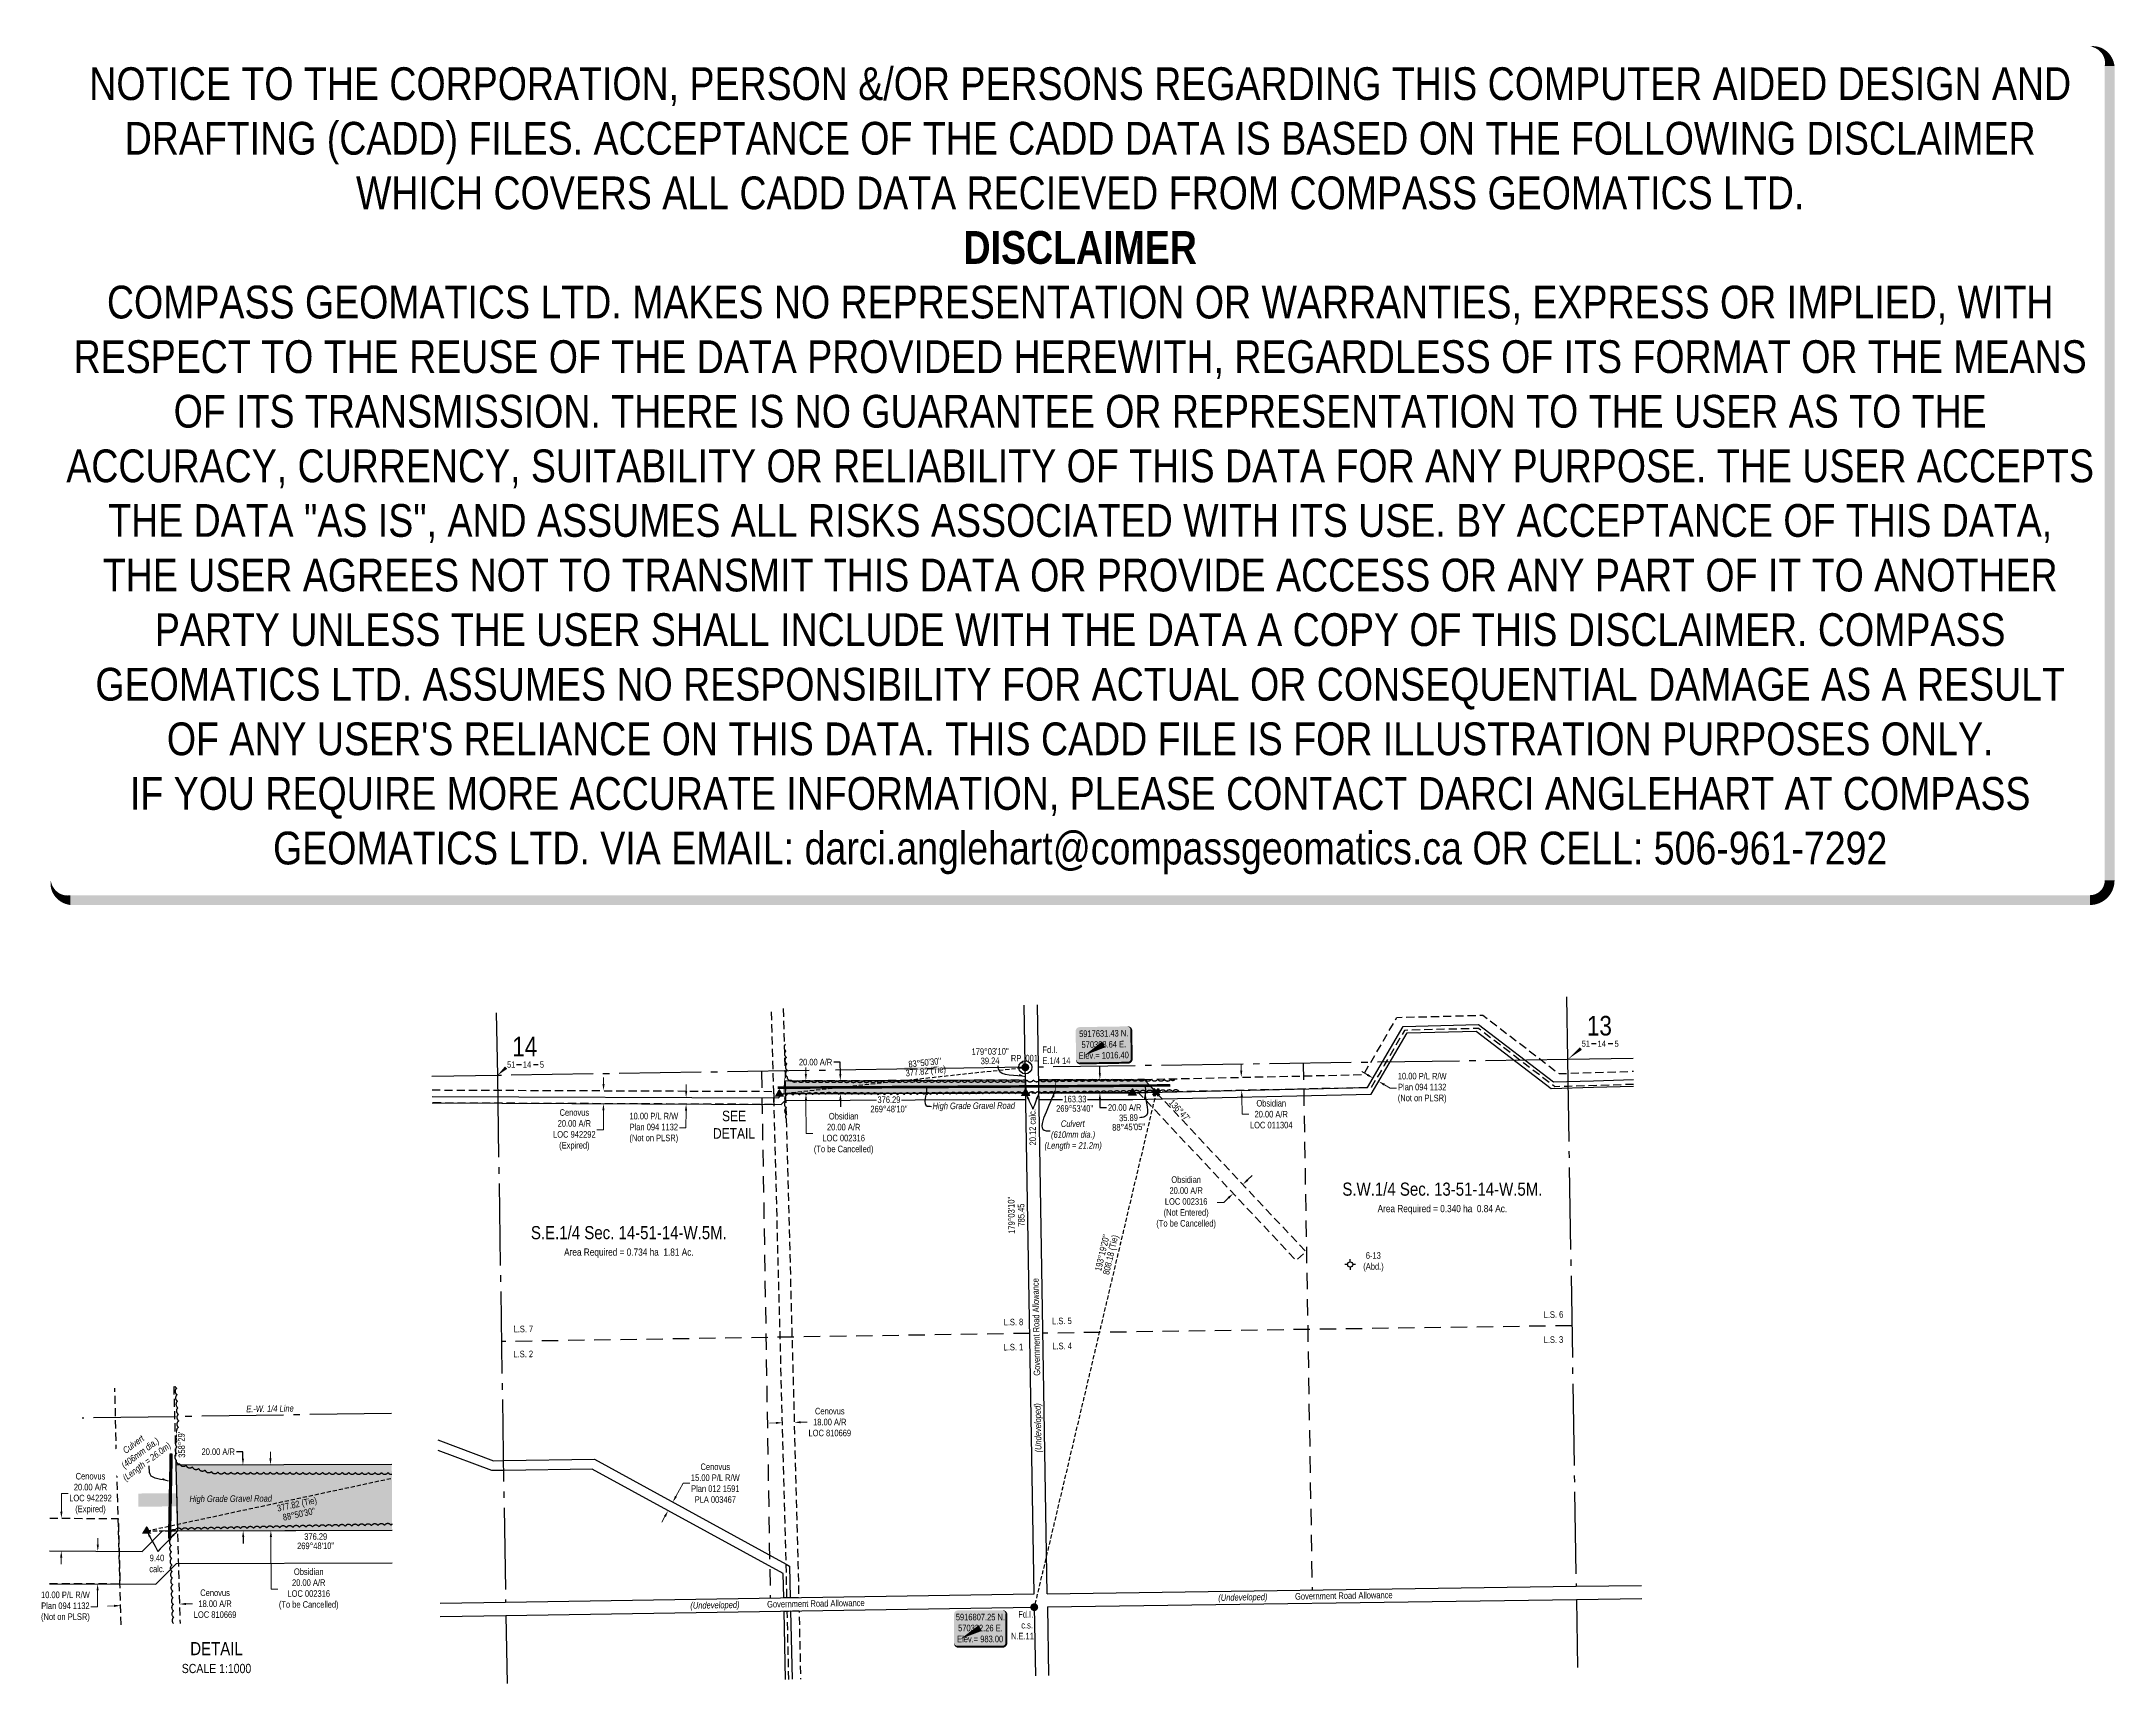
# Model space of a CAD drawing. Extents: x 568806 to 571972, y 5916691 to 5919198.
import ezdxf
from ezdxf.enums import TextEntityAlignment as Align

# ---------------------------------------------------------------- set-up
doc = ezdxf.new("R2010")
doc.units = 0
doc.header["$LTSCALE"] = 5
doc.header["$PDSIZE"] = 0.5
for name, pattern in [('0', [1, 1, 0]), ('foc-ACCESSROAD', [3.75, 2.5, -1.25]), ('foc-LSD', [8, 5, -3]), ('foc-QUARTERLINE', [33, 25, -3, 2, -3]), ('foc-TIELINE', [1.875, 1.25, -0.625]), ('foc-TRAV', [1.875, 1.25, -0.625])]:
    doc.linetypes.add(name, pattern=pattern)
doc.layers.get('Defpoints').update_dxf_attribs({"color": 9})
for name, color, linetype in [('10', 1, 'Continuous'), ('35', 37, 'Continuous'), ('9', 3, 'Continuous'), ('AS-ROADS', 254, 'Continuous'), ('AS-UNDERLAY-H', 141, 'Continuous'), ('C-AR', 13, 'foc-ACCESSROAD'), ('C-RW', 13, 'Continuous'), ('C-SYMBOL', 7, 'Continuous'), ('DETAIL-T', 7, 'Continuous'), ('F-AR', 190, 'foc-ACCESSROAD'), ('F-RW', 190, 'Continuous'), ('F-WS-S', 8, 'Continuous'), ('L-AREAREQUIRED', 7, 'Continuous'), ('L-BD', 7, 'Continuous'), ('L-BD1', 253, 'Continuous'), ('L-MON', 1, 'Continuous'), ('L-MON-T', 1, 'Continuous'), ('L-ROAD-T', 7, 'Continuous'), ('L-SEC', 7, 'Continuous'), ('L-SECLBL', 7, 'Continuous'), ('L-SECQ', 8, 'foc-QUARTERLINE'), ('L-SECTION-LSD', 7, 'foc-LSD'), ('L-TIE', 7, 'foc-TIELINE'), ('P-PROPOSED', 10, 'Continuous'), ('P-PROPOSED-H', 21, 'Continuous'), ('P-TRAV', 4, 'foc-TRAV'), ('P-TXT', 4, 'Continuous'), ('T-BUSH', 110, '0')]:
    doc.layers.add(name, color=color, linetype=linetype)
for name, color, linetype, lineweight in [('AS-GENERAL', 48, 'Continuous', 18), ('C-AR-T', 13, 'Continuous', 9), ('C-RW-T', 13, 'Continuous', 9), ('F-AR-T', 190, 'Continuous', 9), ('F-RW-T', 190, 'Continuous', 9), ('T-TEXT', 48, 'Continuous', 18)]:
    doc.layers.add(name, color=color, linetype=linetype, lineweight=lineweight)
doc.layers.add('DISCLAIMER', color=7, linetype='Continuous', plot=False)
doc.styles.add('100L', font='ARIALN.TTF', dxfattribs={"height": 11})
doc.styles.add('175L', font='ARIALN.TTF', dxfattribs={"height": 20})
doc.styles.add('80', font='ARIALN.TTF', dxfattribs={"height": 10})
doc.styles.add('80CG', font='ARIALN.TTF', dxfattribs={"height": 10})
doc.styles.add('80L', font='ARIALN.TTF', dxfattribs={"height": 10})
doc.styles.add('80LS', font='ARIALNI.TTF', dxfattribs={"height": 10})
doc.styles.add('SIMPLEX', font='ARIALN.TTF')
doc.dimstyles.new('Compass 5 000', dxfattribs={"dimscale": 5, "dimtxt": 9, "dimasz": 2, "dimexe": 0.2, "dimexo": 0.0625, "dimgap": 0.5, "dimtad": 0, "dimtih": 1, "dimtoh": 1, "dimzin": 0, "dimdsep": 46, "dimtxsty": '80CG', "dimcen": 0.1, "dimse1": 1, "dimse2": 1, "dimclrd": 256, "dimclrt": 256, "dimaunit": 1, "dimadec": 4, "dimazin": 0, "dimtfac": 0.06, "dimtofl": 0, "dimtmove": 0, "dimatfit": 1, "dimfxl": 0.2, "dimtolj": 1, "dimtzin": 0, "dimlwd": -1, "dimarcsym": 0})

msp = doc.modelspace()

# ---------------------------------------------------------------- texts
at = {"layer": '35', "color": 3, "style": '80'}
msp.add_attdef('RP_001', (570286.568, 5917640.383), 'RP', height=9.9951, dxfattribs=at)
at = {"layer": 'C-SYMBOL', "color": 3, "style": '175L'}
for s, p in [('S.W.1/4 Sec. 13-51-14-W.5M.', (570945.446, 5917429.43)), ('S.E.1/4 Sec. 14-51-14-W.5M.', (569703.334, 5917363.008))]:
    msp.add_text(s, height=19.99017, dxfattribs=at).set_placement(p, align=Align.BOTTOM_CENTER)
at = {"layer": 'DETAIL-T', "color": 3, "attachment_point": 5, "style": '80CG'}
for s, insert, char_height, width in [('SEE\\PDETAIL', (569863.881, 5917543.844), 15.9921, 63.60486), ('DETAIL\\P{\\H0.7x;SCALE 1:1000}', (569073.714, 5916730.184), 19.99017, 105.45376)]:
    msp.add_mtext(s, dxfattribs=dict(at, insert=insert, char_height=char_height, width=width))
at = {"layer": 'F-WS-S', "insert": (570824.238, 5917349.168), "char_height": 9.99509, "attachment_point": 1, "style": '80L'}
msp.add_mtext_dynamic_manual_height_columns('\\pi4.31118;6-13\\P\\pi0.39428;(Abd.)', width=30.58292, gutter_width=49.975, heights=[0], dxfattribs=at)
at = {"layer": 'L-AREAREQUIRED', "color": 5, "style": '100L'}
for s, p in [('Area Required = 0.340 ha  0.84 Ac.', (570945.446, 5917406.941)), ('Area Required = 0.734 ha  1.81 Ac.', (569703.334, 5917340.519))]:
    msp.add_text(s, height=10.9946, dxfattribs=at).set_placement(p, align=Align.BOTTOM_CENTER)
at = {"layer": 'L-BD', "style": '80L'}
for s, height, rotation, p in [("83°50'30''", 9.9951, 6.1588, (570155.171, 5917638.743)), ('377.82 (Tie)', 9.99509, 6.1588, (570156.699, 5917624.583)), ("136°47'", 9.9951, 313.2112, (570544.078, 5917565.805)), ('20.12 calc.', 9.99509, 90.9473, (570319.499, 5917539.871)), ("179°03'10''", 9.99509, 90.9473, (570287.378, 5917405.613)), ('785.45', 9.9951, 90.9473, (570302.368, 5917405.861)), ("193°19'20''", 9.99509, 76.678, (570425.969, 5917348.227)), ('808.18 (Tie)', 9.99509, 76.678, (570439.829, 5917344.945)), ('377.82 (Tie)', 9.99509, 12.1305, (569196.633, 5916963.298)), ("88°50'30''", 9.9951, 12.1305, (569199.626, 5916949.373))]:
    msp.add_text(s, height=height, rotation=rotation, dxfattribs=at).set_placement(p, align=Align.MIDDLE)
at = {"layer": 'L-BD', "insert": (570225.878, 5917660.169), "char_height": 9.99509, "width": 56.2797, "attachment_point": 1, "rotation": 0.88252, "line_spacing_factor": 0.855, "style": '80L'}
msp.add_mtext("\\pi0.66359;179°03'10''\\P\\pi14.32331;39.24 ", dxfattribs=at)
at = {"layer": 'L-BD', "insert": (568982.779, 5916887.366), "char_height": 9.9951, "width": 22.6673, "attachment_point": 2, "rotation": 0.197586, "style": '80L'}
msp.add_mtext('9.40\\Pcalc.', dxfattribs=at)
at = {"layer": 'L-BD1', "style": '80L'}
for s, height, rotation, p in [("269°48'10''", 9.99509, 0.1976, (570100.48, 5917567.751)), ("269°53'40''", 9.99509, 0.1051, (570384.087, 5917568.609)), ("88°45'05''", 9.9951, 1.2486, (570466.478, 5917540.197)), ('35.89', 9.9951, 1.2486, (570466.168, 5917554.437)), ('376.29', 9.9951, 0.1976, (569225.198, 5916915.104))]:
    msp.add_text(s, height=height, rotation=rotation, dxfattribs=at).set_placement(p, align=Align.MIDDLE)
at = {"layer": 'L-MON-T', "attachment_point": 1, "style": '80L'}
for s, width, insert, char_height in [('Fd.I.\\PE.1/4 14', 42.19386, (570334.881, 5917663.228), 9.9951), ('\\pi12.01088;Fd.I.\\P\\pi16.58571;c.s.\\P\\pi0.95219;N.E.11', 32.98283, (570285.829, 5916801.406), 9.99509)]:
    msp.add_mtext_dynamic_manual_height_columns(s, width=width, gutter_width=49.975, heights=[0], dxfattribs=dict(at, insert=insert, char_height=char_height))
at = {"layer": 'L-ROAD-T', "style": '80L'}
for rotation, p in [(90.961973, (570325.156, 5917235.052)), (0.895815, (569988.804, 5916812.838)), (0.895815, (570794.908, 5916824.846))]:
    msp.add_text('Government Road Allowance', height=9.99509, rotation=rotation, dxfattribs=at).set_placement(p, align=Align.MIDDLE_CENTER)
at = {"layer": 'L-SECQ', "insert": (569155.261, 5917115.347), "char_height": 9.99509, "width": 72.37002, "attachment_point": 2, "rotation": 0.88252, "style": '80LS'}
msp.add_mtext('E.-W. 1/4 Line', dxfattribs=at)
at = {"layer": 'T-TEXT', "style": '80LS'}
for s, rotation, p in [('(Undeveloped)', 90.961973, (570327.743, 5917080.962)), ('High Grade Gravel Road', 0.327655, (569095.405, 5916972.964)), ('(Undeveloped)', 0.895815, (569834.711, 5916810.428)), ('(Undeveloped)', 0.895815, (570640.815, 5916822.437))]:
    msp.add_text(s, height=9.99509, rotation=rotation, dxfattribs=at).set_placement(p, align=Align.MIDDLE_CENTER)
at = {"layer": 'T-TEXT', "insert": (570229.914, 5917577.736), "char_height": 9.99509, "width": 127.35792, "attachment_point": 2, "rotation": 0.327655, "style": '80LS'}
msp.add_mtext('High Grade Gravel Road', dxfattribs=at)

# ---------------------------------------------------------------- blocks, each defined once
blk = doc.blocks.new('L-SECLBL')
at = {"layer": '9', "color": 7}
for p, q in [((-5.1, -27.8), (-12.3, -27.8)), ((20.7, -27.8), (13.5, -27.8))]:
    blk.add_line(p, q, dxfattribs=at)
at = {"layer": '10', "color": 2, "style": 'SIMPLEX'}
blk.add_attdef('SEC', text='', height=30, dxfattribs=at).set_placement((0, 0), align=Align.MIDDLE)
at = {"layer": '10', "color": 5, "style": '80L'}
blk.add_attdef('TWP', text='', height=9.5, dxfattribs=at).set_placement((-14.4, -27.4), align=Align.MIDDLE_RIGHT)
blk.add_attdef('RGE', text='', height=9.5, dxfattribs=at).set_placement((3.6, -27.4), align=Align.MIDDLE_CENTER)
blk.add_attdef('MER', text='', height=9.5, dxfattribs=at).set_placement((23.2, -27.4), align=Align.MIDDLE_LEFT)
blk = doc.blocks.new('*D37')
at = {"layer": 'C-AR-T', "transparency": 16777216}
for p, q in [((570647.9, 5917459.4), (570655.2, 5917466.2)), ((570611.5, 5917425.1), (570601.5, 5917425.1)), ((570618.8, 5917432), (570611.5, 5917425.1))]:
    blk.add_line(p, q, dxfattribs=at)
for points in [[(570646.8, 5917460.6), (570649.1, 5917458.2), (570640.6, 5917452.5)], [(570617.6, 5917433.2), (570619.9, 5917430.8), (570626.1, 5917438.8)]]:
    blk.add_solid(points, dxfattribs=at)
at = {"layer": 'Defpoints', "color": 0, "transparency": 16777216}
for p in [(570626.1, 5917438.8), (570631.8, 5917432.8), (570646.3, 5917446.5)]:
    blk.add_point(p, dxfattribs=at)
at = {"layer": 'C-AR-T', "transparency": 16777216, "insert": (570554.2, 5917425.1), "char_height": 10, "width": 452.274, "attachment_point": 5, "style": '80CG'}
blk.add_mtext('\\A1;Obsidian\\P20.00 A/R\\PLOC 002316\\P(Not Entered)\\P(To be Cancelled)', dxfattribs=at)
blk = doc.blocks.new('*D38')
at = {"layer": 'C-AR-T', "transparency": 16777216}
for p, q in [((569973.5, 5917621.1), (569973.5, 5917631.1)), ((569973.7, 5917581.1), (569974, 5917530.3)), ((569974, 5917530.3), (569984, 5917530.3))]:
    blk.add_line(p, q, dxfattribs=at)
for points in [[(569975.2, 5917621.1), (569971.9, 5917621.1), (569973.6, 5917611.1)], [(569975.4, 5917581.1), (569972.1, 5917581), (569973.7, 5917591.1)]]:
    blk.add_solid(points, dxfattribs=at)
at = {"layer": 'Defpoints', "color": 0, "transparency": 16777216}
for p in [(570143, 5917612), (569973.7, 5917591.1), (570143.2, 5917592)]:
    blk.add_point(p, dxfattribs=at)
at = {"layer": 'C-AR-T', "transparency": 16777216, "insert": (570031.3, 5917530.3), "char_height": 10, "attachment_point": 5, "style": '80CG'}
blk.add_mtext('\\A1;Obsidian\\P20.00 A/R\\PLOC 002316\\P(To be Cancelled)', dxfattribs=at)
blk = doc.blocks.new('*D39')
at = {"layer": 'C-AR-T', "transparency": 16777216}
for p, q in [((570638.3, 5917626.2), (570638, 5917636.2)), ((570639.2, 5917586.2), (570639.8, 5917559.8)), ((570639.8, 5917559.8), (570649.8, 5917559.8))]:
    blk.add_line(p, q, dxfattribs=at)
for points in [[(570639.9, 5917626.2), (570636.6, 5917626.1), (570638.5, 5917616.2)], [(570640.9, 5917586.2), (570637.5, 5917586.1), (570639, 5917596.2)]]:
    blk.add_solid(points, dxfattribs=at)
at = {"layer": 'Defpoints', "color": 0, "transparency": 16777216}
for p in [(570662.5, 5917616.7), (570639, 5917596.2), (570663, 5917596.7)]:
    blk.add_point(p, dxfattribs=at)
at = {"layer": 'C-AR-T', "transparency": 16777216, "insert": (570684.1, 5917559.8), "char_height": 10, "attachment_point": 5, "style": '80CG'}
blk.add_mtext('\\A1;Obsidian\\P20.00 A/R\\PLOC 011304', dxfattribs=at)
blk = doc.blocks.new('*D40')
at = {"layer": 'Defpoints', "color": 0, "transparency": 16777216}
for p in [(569937.7, 5917090.7), (569955.7, 5917091.2), (569955.8, 5917089.3)]:
    blk.add_point(p, dxfattribs=at)
at = {"layer": 'F-AR-T', "transparency": 16777216}
for p, q in [((569927.8, 5917088.6), (569917.8, 5917088.3)), ((569965.8, 5917089.6), (569975.8, 5917089.8))]:
    blk.add_line(p, q, dxfattribs=at)
for points in [[(569927.8, 5917090.2), (569927.8, 5917086.9), (569937.8, 5917088.8)], [(569965.7, 5917091.2), (569965.8, 5917087.9), (569955.8, 5917089.3)]]:
    blk.add_solid(points, dxfattribs=at)
at = {"layer": 'F-AR-T', "transparency": 16777216, "insert": (570010.1, 5917089.8), "char_height": 10, "attachment_point": 5, "style": '80CG'}
blk.add_mtext('\\A1;Cenovus\\P18.00 A/R\\PLOC 810669', dxfattribs=at)
blk = doc.blocks.new('*D41')
at = {"layer": 'Defpoints', "color": 0, "transparency": 16777216}
for p in [(569664.5, 5917575.8), (569668.9, 5917575.8), (569669, 5917595.8)]:
    blk.add_point(p, dxfattribs=at)
at = {"layer": 'F-AR-T', "transparency": 16777216}
for p, q in [((569664.6, 5917605.9), (569664.7, 5917615.9)), ((569664.5, 5917565.8), (569664.4, 5917535.9)), ((569664.4, 5917535.9), (569654.4, 5917535.9))]:
    blk.add_line(p, q, dxfattribs=at)
for points in [[(569662.8, 5917565.8), (569666.1, 5917565.8), (569664.5, 5917575.8)], [(569663, 5917605.9), (569666.3, 5917605.8), (569664.6, 5917595.9)]]:
    blk.add_solid(points, dxfattribs=at)
at = {"layer": 'F-AR-T', "transparency": 16777216, "insert": (569620.1, 5917535.9), "char_height": 10, "attachment_point": 5, "style": '80CG'}
blk.add_mtext('\\A1;Cenovus\\P20.00 A/R\\PLOC 942292\\P(Expired)', dxfattribs=at)
blk = doc.blocks.new('*D42')
at = {"layer": 'Defpoints', "color": 0, "transparency": 16777216}
for p in [(569765.5, 5916953.3), (569770.4, 5916967.6), (569772.7, 5916966.4)]:
    blk.add_point(p, dxfattribs=at)
at = {"layer": 'F-RW-T', "transparency": 16777216}
for p, q in [((569775.2, 5916976.4), (569786.2, 5916996.5)), ((569786.2, 5916996.5), (569796.2, 5916996.5)), ((569758.4, 5916945.7), (569753.6, 5916937))]:
    blk.add_line(p, q, dxfattribs=at)
for points in [[(569773.7, 5916977.2), (569776.7, 5916975.6), (569770.4, 5916967.6)], [(569757, 5916946.5), (569759.9, 5916944.9), (569763.2, 5916954.5)]]:
    blk.add_solid(points, dxfattribs=at)
at = {"layer": 'F-RW-T', "transparency": 16777216, "insert": (569835.3, 5916996.5), "char_height": 10, "attachment_point": 5, "style": '80CG'}
blk.add_mtext('\\A1;Cenovus\\P15.00 P/L R/W\\PPlan 012 1591\\PPLA 003467', dxfattribs=at)
blk = doc.blocks.new('fdia')
at = {"color": 255, "const_width": 1}
blk.add_lwpolyline([(-0.5, 0, 1), (0.5, 0, 1)], format="xyb", close=True, dxfattribs=at)
blk = doc.blocks.new('Fdiaa')
blk.add_blockref('fdia', (0, 0))
blk = doc.blocks.new('fdib')
at = {"color": 1, "const_width": 1.6}
blk.add_lwpolyline([(-0.4, 0, 1), (0.4, 0, 1)], format="xyb", close=True, dxfattribs=at)
at = {"color": 1}
blk.add_circle((0, 0), 0.8, dxfattribs=at)
blk = doc.blocks.new('Fdibb')
blk.add_blockref('fdib', (0, 0))
blk = doc.blocks.new('fdicc')
for name in ['Fdibb', 'Fdiaa']:
    blk.add_blockref(name, (0, 0))
blk = doc.blocks.new('FDI')
blk.add_blockref('fdicc', (0, 0))
blk = doc.blocks.new('TRIA')
blk.add_hatch(color=255).paths.add_polyline_path([(-0.04, 1.52), (-1.47, -0.87), (1.39, -0.87)])
blk = doc.blocks.new('TRIAA')
blk.add_blockref('TRIA', (0, 0))
blk = doc.blocks.new('TRIB')
at = {"color": 1}
blk.add_lwpolyline([(-1.12, -0.67), (-0.04, 1.13), (1.04, -0.67)], close=True, dxfattribs=at)
blk = doc.blocks.new('TRIBB')
blk.add_blockref('TRIB', (0, 0))
blk = doc.blocks.new('TRICC')
for name in ['TRIAA', 'TRIBB']:
    blk.add_blockref(name, (0, 0))
blk = doc.blocks.new('plspike')
blk.add_blockref('TRICC', (0, 0))
blk = doc.blocks.new('GABD')
for p, q in [((-0.81, 0), (-1.62, 0)), ((0, 0.81), (0, 1.62)), ((1.62, 0), (0.81, 0)), ((0, -0.81), (0, -1.62))]:
    blk.add_line(p, q)
blk.add_circle((0, 0), 0.8)
blk = doc.blocks.new('*U44')
h = blk.add_hatch(color=254)
edge = h.paths.add_edge_path()
edge.add_line((-34, -28.5), (34, -28.5))
edge.add_arc((34, -22.5), 6, 270, 360)
edge.add_line((40, -22.5), (40, 21))
edge.add_arc((34, 21), 6, 0, 90)
edge.add_line((34, 27), (-34, 27))
edge.add_arc((-34, 21), 6, 90, 180)
edge.add_line((-40, 21), (-40, -22.5))
edge.add_arc((-34, -22.5), 6, 180, 270)
at = {"color": 1, "flags": 128}
blk.add_lwpolyline([(-34, -28.5, 3, 3, 0), (34, -28.5, 3, 3, 0.414214), (40, -22.5, 3, 3, 0), (40, 21, 3, 0, 0.414214), (34, 27, 0, 0, 0), (-34, 27, 0, 0, 0.414214), (-40, 21, 0, 0, 0), (-40, -22.5, 0, 3, 0.414214)], format="xyseb", close=True, dxfattribs=at)
blk.add_lwpolyline([(-29.9, -16.5, 0, 10, 0), (0, 0, 5, 5, 0)], format="xyseb", dxfattribs=at)
at = {"color": 1, "style": '80'}
blk.add_attdef('ENTER_TEXT_001', (-36, -5), '', height=10, dxfattribs=at)
blk = doc.blocks.new('*U45')
h = blk.add_hatch(color=254)
edge = h.paths.add_edge_path()
edge.add_line((-36.5, -28.5), (36.5, -28.5))
edge.add_arc((36.5, -22.5), 6, 270, 360)
edge.add_line((42.5, -22.5), (42.5, 21))
edge.add_arc((36.5, 21), 6, 0, 90)
edge.add_line((36.5, 27), (-36.5, 27))
edge.add_arc((-36.5, 21), 6, 90, 180)
edge.add_line((-42.5, 21), (-42.5, -22.5))
edge.add_arc((-36.5, -22.5), 6, 180, 270)
at = {"color": 1, "flags": 128}
blk.add_lwpolyline([(-36.5, -28.5, 3, 3, 0), (36.5, -28.5, 3, 3, 0.414214), (42.5, -22.5, 3, 3, 0), (42.5, 21, 3, 0, 0.414214), (36.5, 27, 0, 0, 0), (-36.5, 27, 0, 0, 0.414214), (-42.5, 21, 0, 0, 0), (-42.5, -22.5, 0, 3, 0.414214)], format="xyseb", close=True, dxfattribs=at)
blk.add_lwpolyline([(-29.9, -16.5, 0, 10, 0), (0, 0, 5, 5, 0)], format="xyseb", dxfattribs=at)
at = {"color": 1, "style": '80'}
blk.add_attdef('ENTER_TEXT_001', (-36, -5), '', height=10, dxfattribs=at)
blk = doc.blocks.new('*D46')
at = {"layer": 'C-RW-T', "transparency": 16777216}
for p, q in [((569790.7, 5917595.3), (569790.8, 5917605.3)), ((569790.6, 5917565.3), (569790.5, 5917538.8)), ((569790.5, 5917538.8), (569780.5, 5917538.8))]:
    blk.add_line(p, q, dxfattribs=at)
for points in [[(569788.9, 5917565.3), (569792.3, 5917565.3), (569790.7, 5917575.3)], [(569789.1, 5917595.3), (569792.4, 5917595.3), (569790.7, 5917585.3)]]:
    blk.add_solid(points, dxfattribs=at)
at = {"layer": 'Defpoints', "color": 0, "transparency": 16777216}
for p in [(569770.2, 5917585.4), (569770.2, 5917575.4), (569790.7, 5917575.3)]:
    blk.add_point(p, dxfattribs=at)
at = {"layer": 'C-RW-T', "transparency": 16777216, "insert": (569741.4, 5917538.8), "char_height": 10, "attachment_point": 5, "style": '80CG'}
blk.add_mtext('\\A1;10.00 P/L R/W\\PPlan 094 1132\\P(Not on PLSR)', dxfattribs=at)
blk = doc.blocks.new('*D47')
at = {"layer": 'C-RW-T', "transparency": 16777216}
for p, q in [((570831, 5917620), (570822.3, 5917625)), ((570856.9, 5917604.8), (570865.5, 5917599.8)), ((570865.5, 5917599.8), (570875.5, 5917599.8))]:
    blk.add_line(p, q, dxfattribs=at)
for points in [[(570831.8, 5917621.4), (570830.1, 5917618.5), (570839.6, 5917614.9)], [(570857.7, 5917606.3), (570856, 5917603.4), (570848.2, 5917609.9)]]:
    blk.add_solid(points, dxfattribs=at)
at = {"layer": 'Defpoints', "color": 0, "transparency": 16777216}
for p in [(570840.8, 5917617), (570848.2, 5917609.9), (570849.5, 5917612)]:
    blk.add_point(p, dxfattribs=at)
at = {"layer": 'C-RW-T', "transparency": 16777216, "insert": (570914.6, 5917599.8), "char_height": 10, "attachment_point": 5, "style": '80CG'}
blk.add_mtext('\\A1;10.00 P/L R/W\\PPlan 094 1132\\P(Not on PLSR)', dxfattribs=at)
blk = doc.blocks.new('*D48')
at = {"layer": 'Defpoints', "color": 0, "linetype": 'Continuous', "transparency": 16777216}
for p in [(570006, 5917611.2), (570006, 5917591.2), (570026.3, 5917591.2)]:
    blk.add_point(p, dxfattribs=at)
at = {"layer": 'P-TXT', "transparency": 16777216}
for p, q in [((570026.1, 5917639.3), (570016.1, 5917639.3)), ((570026.2, 5917621.2), (570026.1, 5917639.3)), ((570026.3, 5917581.2), (570026.3, 5917571.2))]:
    blk.add_line(p, q, dxfattribs=at)
at = {"layer": 'P-TXT', "linetype": 'Continuous', "transparency": 16777216}
for points in [[(570027.8, 5917621.2), (570024.5, 5917621.2), (570026.2, 5917611.2)], [(570028, 5917581.2), (570024.6, 5917581.2), (570026.3, 5917591.2)]]:
    blk.add_solid(points, dxfattribs=at)
at = {"layer": 'P-TXT', "linetype": 'Continuous', "transparency": 16777216, "insert": (569988.4, 5917639.3), "char_height": 10, "attachment_point": 5, "style": '80CG'}
blk.add_mtext('\\A1;20.00 A/R', dxfattribs=at)
blk = doc.blocks.new('*D49')
at = {"layer": 'Defpoints', "color": 0, "linetype": 'Continuous', "transparency": 16777216}
for p in [(570440.7, 5917612.4), (570422.5, 5917592.4), (570440.8, 5917592.4)]:
    blk.add_point(p, dxfattribs=at)
at = {"layer": 'P-TXT', "transparency": 16777216}
for p, q in [((570422.4, 5917622.4), (570422.4, 5917632.4)), ((570422.5, 5917582.4), (570422.5, 5917570)), ((570422.5, 5917570), (570432.5, 5917570))]:
    blk.add_line(p, q, dxfattribs=at)
at = {"layer": 'P-TXT', "linetype": 'Continuous', "transparency": 16777216}
for points in [[(570424.1, 5917622.4), (570420.8, 5917622.4), (570422.5, 5917612.4)], [(570424.2, 5917582.4), (570420.8, 5917582.4), (570422.5, 5917592.4)]]:
    blk.add_solid(points, dxfattribs=at)
at = {"layer": 'P-TXT', "linetype": 'Continuous', "transparency": 16777216, "insert": (570460.3, 5917570), "char_height": 10, "attachment_point": 5, "style": '80CG', "bg_fill": 3, "box_fill_scale": 1.1, "bg_fill_color": 256, "bg_fill_true_color": 13158600, "bg_fill_transparency": 0}
blk.add_mtext('\\A1;20.00 A/R', dxfattribs=at)
blk = doc.blocks.new('*D50')
at = {"layer": 'Defpoints', "color": 0, "linetype": 'Continuous', "transparency": 16777216}
for p in [(568927.1, 5916811.4), (569017.1, 5916813.7), (569017.2, 5916811.9)]:
    blk.add_point(p, dxfattribs=at)
at = {"layer": 'F-AR-T', "transparency": 16777216}
for p, q in [((568917.2, 5916809.3), (568907.2, 5916809)), ((569027.2, 5916812.2), (569037.2, 5916812.5))]:
    blk.add_line(p, q, dxfattribs=at)
at = {"layer": 'F-AR-T', "linetype": 'Continuous', "transparency": 16777216}
for points in [[(568917.1, 5916811), (568917.2, 5916807.6), (568927.2, 5916809.6)], [(569027.1, 5916813.9), (569027.2, 5916810.5), (569017.2, 5916811.9)]]:
    blk.add_solid(points, dxfattribs=at)
at = {"layer": 'F-AR-T', "linetype": 'Continuous', "transparency": 16777216, "insert": (569071.5, 5916812.5), "char_height": 10, "attachment_point": 5, "style": '80CG'}
blk.add_mtext('\\A1;Cenovus\\P18.00 A/R\\PLOC 810669', dxfattribs=at)
blk = doc.blocks.new('*D51')
at = {"layer": 'C-RW-T', "transparency": 16777216}
for p, q in [((568892.5, 5916902.7), (568892.5, 5916912.7)), ((568892.2, 5916832.7), (568892, 5916807.9)), ((568892, 5916807.9), (568882, 5916807.9))]:
    blk.add_line(p, q, dxfattribs=at)
at = {"layer": 'C-RW-T', "linetype": 'Continuous', "transparency": 16777216}
for points in [[(568890.8, 5916902.7), (568894.1, 5916902.7), (568892.4, 5916892.7)], [(568890.5, 5916832.7), (568893.8, 5916832.7), (568892.2, 5916842.7)]]:
    blk.add_solid(points, dxfattribs=at)
at = {"layer": 'Defpoints', "color": 0, "linetype": 'Continuous', "transparency": 16777216}
for p in [(568862.4, 5916892.8), (568862.2, 5916842.8), (568892.2, 5916842.7)]:
    blk.add_point(p, dxfattribs=at)
at = {"layer": 'C-RW-T', "linetype": 'Continuous', "transparency": 16777216, "insert": (568843, 5916807.9), "char_height": 10, "attachment_point": 5, "style": '80CG'}
blk.add_mtext('\\A1;10.00 P/L R/W\\PPlan 094 1132\\P(Not on PLSR)', dxfattribs=at)
blk = doc.blocks.new('*D52')
at = {"layer": 'Defpoints', "color": 0, "linetype": 'Continuous', "transparency": 16777216}
for p in [(568836.9, 5916943), (568868.8, 5916942.8), (568868.6, 5916892.8)]:
    blk.add_point(p, dxfattribs=at)
at = {"layer": 'F-AR-T', "transparency": 16777216}
for p, q in [((568836.9, 5916953), (568837, 5916980.7)), ((568837, 5916980.7), (568847, 5916980.7)), ((568836.6, 5916882.9), (568836.6, 5916872.9))]:
    blk.add_line(p, q, dxfattribs=at)
at = {"layer": 'F-AR-T', "linetype": 'Continuous', "transparency": 16777216}
for points in [[(568835.2, 5916953), (568838.6, 5916953), (568836.9, 5916943)], [(568834.9, 5916882.9), (568838.3, 5916882.9), (568836.7, 5916892.9)]]:
    blk.add_solid(points, dxfattribs=at)
at = {"layer": 'F-AR-T', "linetype": 'Continuous', "transparency": 16777216, "insert": (568881.3, 5916980.7), "char_height": 10, "attachment_point": 5, "style": '80CG'}
blk.add_mtext('\\A1;Cenovus\\P20.00 A/R\\PLOC 942292\\P(Expired)', dxfattribs=at)
blk = doc.blocks.new('*D53')
at = {"layer": 'C-AR-T', "transparency": 16777216}
for p, q in [((569156.1, 5917034.4), (569156, 5917044.4)), ((569156.7, 5916914.4), (569157.1, 5916834.9)), ((569157.1, 5916834.9), (569167.1, 5916834.9))]:
    blk.add_line(p, q, dxfattribs=at)
for points in [[(569157.7, 5917034.4), (569154.4, 5917034.4), (569156.1, 5917024.4)], [(569158.4, 5916914.4), (569155, 5916914.4), (569156.7, 5916924.4)]]:
    blk.add_solid(points, dxfattribs=at)
at = {"layer": 'Defpoints', "color": 0, "transparency": 16777216}
for p in [(569142, 5917024.4), (569142.5, 5916924.3), (569156.7, 5916924.4)]:
    blk.add_point(p, dxfattribs=at)
at = {"layer": 'C-AR-T', "transparency": 16777216, "insert": (569214.5, 5916834.9), "char_height": 10, "attachment_point": 5, "style": '80CG'}
blk.add_mtext('\\A1;Obsidian\\P20.00 A/R\\PLOC 002316\\P(To be Cancelled)', dxfattribs=at)
blk = doc.blocks.new('*D54')
at = {"layer": 'Defpoints', "color": 0, "transparency": 16777216}
for p in [(569074.2, 5917024), (569114.1, 5917024.2), (569074.5, 5916924.1)]:
    blk.add_point(p, dxfattribs=at)
at = {"layer": 'P-TXT', "transparency": 16777216}
for p, q in [((569114, 5917044.5), (569104, 5917044.5)), ((569114.1, 5917034.2), (569114, 5917044.5)), ((569114.5, 5916914.2), (569114.5, 5916904.2))]:
    blk.add_line(p, q, dxfattribs=at)
for points in [[(569115.7, 5917034.2), (569112.4, 5917034.2), (569114.1, 5917024.2)], [(569116.1, 5916914.2), (569112.8, 5916914.2), (569114.4, 5916924.2)]]:
    blk.add_solid(points, dxfattribs=at)
at = {"layer": 'P-TXT', "transparency": 16777216, "insert": (569076.3, 5917044.5), "char_height": 10, "attachment_point": 5, "style": '80CG'}
blk.add_mtext('\\A1;20.00 A/R', dxfattribs=at)
blk = doc.blocks.new('TEMP')
h = blk.add_hatch(color=255)
h.dxf.hatch_style = 1
h.paths.add_polyline_path([(0, 0.25), (-0.67, 1.15), (-0.67, 0.67), (-1.15, 0.67), (-0.25, 0), (-1.15, -0.67), (-0.67, -0.67), (-0.67, -1.15), (0, -0.25), (0.67, -1.15), (0.67, -0.67), (1.15, -0.67), (0.25, 0), (1.15, 0.67), (0.67, 0.67), (0.67, 1.15)])
h.paths.add_polyline_path([(0.57, 0.85), (0.57, 0.57), (0.85, 0.57), (0.08, 0), (0.85, -0.57), (0.57, -0.57), (0.57, -0.85), (0, -0.08), (-0.57, -0.85), (-0.57, -0.57), (-0.85, -0.57), (-0.08, 0), (-0.85, 0.57), (-0.57, 0.57), (-0.57, 0.85), (0, 0.08)], flags=16)
h = blk.add_hatch(color=1)
h.dxf.hatch_style = 1
h.paths.add_polyline_path([(0, 0.08), (-0.57, 0.85), (-0.57, 0.57), (-0.85, 0.57), (-0.08, 0), (-0.85, -0.57), (-0.57, -0.57), (-0.57, -0.85), (0, -0.08), (0.57, -0.85), (0.57, -0.57), (0.85, -0.57), (0.08, 0), (0.85, 0.57), (0.57, 0.57), (0.57, 0.85)])
at = {"color": 1}
for p, q in [((-0.08, 0), (0.08, 0)), ((0, 0.08), (0, -0.08))]:
    blk.add_line(p, q, dxfattribs=at)
at = {"color": 255, "flags": 128}
blk.add_lwpolyline([(-0.25, 0), (-1.15, 0.67), (-0.67, 0.67), (-0.67, 1.15), (0, 0.25), (0.67, 1.15), (0.67, 0.67), (1.15, 0.67), (0.25, 0), (1.15, -0.67), (0.67, -0.67), (0.67, -1.15), (0, -0.25), (-0.67, -1.15), (-0.67, -0.67), (-1.15, -0.67)], close=True, dxfattribs=at)
at = {"color": 1, "flags": 128}
blk.add_lwpolyline([(-0.08, 0), (-0.85, 0.57), (-0.57, 0.57), (-0.57, 0.85), (0, 0.08), (0.57, 0.85), (0.57, 0.57), (0.85, 0.57), (0.08, 0), (0.85, -0.57), (0.57, -0.57), (0.57, -0.85), (0, -0.08), (-0.57, -0.85), (-0.57, -0.57), (-0.85, -0.57)], close=True, dxfattribs=at)
blk = doc.blocks.new('Disclaimer_Legal')
at = {"layer": 'DISCLAIMER', "color": 254, "flags": 128}
blk.add_lwpolyline([(-3612.9, -1104.6, 37.5, 37.5, 0), (4096.1, -1104.6, 37.5, 37.5, 0.414214), (4171.1, -1029.6, 37.5, 37.5, 0), (4171.1, 2078.7, 37.5, 0, 0.414214), (4096.1, 2153.7, 0, 0, 0), (-3612.9, 2153.7, 0, 0, 0.414214), (-3687.9, 2078.7, 0, 0, 0), (-3687.9, -1029.6, 0, 37.5, 0.414214)], format="xyseb", close=True, dxfattribs=at)
at = {"layer": 'DISCLAIMER', "color": 254, "insert": (241.6, 533.9), "char_height": 125, "width": 7717.568, "attachment_point": 5, "style": '80'}
blk.add_mtext('NOTICE TO THE CORPORATION, PERSON &/OR PERSONS REGARDING THIS COMPUTER AIDED DESIGN AND DRAFTING (CADD) FILES. ACCEPTANCE OF THE CADD DATA IS BASED ON THE FOLLOWING DISCLAIMER WHICH COVERS ALL CADD DATA RECIEVED FROM COMPASS GEOMATICS LTD.\\P{\\fArial Narrow|b1|i0|c0|p34;DISCLAIMER}\\PCOMPASS GEOMATICS LTD. MAKES NO REPRESENTATION OR WARRANTIES, EXPRESS OR IMPLIED, WITH RESPECT TO THE REUSE OF THE DATA PROVIDED HEREWITH, REGARDLESS OF ITS FORMAT OR THE MEANS OF ITS TRANSMISSION. THERE IS NO GUARANTEE OR REPRESENTATION TO THE USER AS TO THE ACCURACY, CURRENCY, SUITABILITY OR RELIABILITY OF THIS DATA FOR ANY PURPOSE. THE USER ACCEPTS THE DATA "AS IS", AND ASSUMES ALL RISKS ASSOCIATED WITH ITS USE. BY ACCEPTANCE OF THIS DATA, THE USER AGREES NOT TO TRANSMIT THIS DATA OR PROVIDE ACCESS OR ANY PART OF IT TO ANOTHER PARTY UNLESS THE USER SHALL INCLUDE WITH THE DATA A COPY OF THIS DISCLAIMER. COMPASS GEOMATICS LTD. ASSUMES NO RESPONSIBILITY FOR ACTUAL OR CONSEQUENTIAL DAMAGE AS A RESULT OF ANY USER\'S RELIANCE ON THIS DATA. THIS CADD FILE IS FOR ILLUSTRATION PURPOSES ONLY.\\PIF YOU REQUIRE MORE ACCURATE INFORMATION, PLEASE CONTACT DARCI ANGLEHART AT COMPASS GEOMATICS LTD. VIA EMAIL: darci.anglehart@compassgeomatics.ca OR CELL: 506-961-7292', dxfattribs=at)

# ---------------------------------------------------------------- dimensions: what is measured, and where the dimension line sits
at = {"layer": 'C-AR-T'}
for base, p1, p2, angle, text, picture, middle in [((570638.974, 5917596.168), (570662.479, 5917616.736), (570662.95, 5917596.733), 271.350087, 'Obsidian\\P20.00 A/R\\PLOC 011304', '*D39', (570684.122, 5917559.795)), ((570626.068, 5917438.837), (570646.331, 5917446.493), (570631.752, 5917432.789), 223.226082, 'Obsidian\\P20.00 A/R\\PLOC 002316\\P(Not Entered)\\P(To be Cancelled)', '*D37', (570554.162, 5917425.139))]:
    dim = msp.add_linear_dim(base=base, p1=p1, p2=p2, angle=angle, text=text, dimstyle='Compass 5 000', dxfattribs=at)
    dim.commit()
    dim.dimension.update_dxf_attribs({"geometry": picture, "text_midpoint": middle, "dimtype": 161})
at = {"layer": 'C-RW-T', "color": 6}
dim = msp.add_aligned_dim(p1=(570840.837, 5917617.04), p2=(570849.469, 5917612.002), distance=-2.458, text='10.00 P/L R/W\\PPlan 094 1132\\P(Not on PLSR)', dimstyle='Compass 5 000', dxfattribs=at)
dim.commit()
dim.dimension.update_dxf_attribs({"geometry": '*D47', "text_midpoint": (570914.589, 5917599.798)})
dim = msp.add_linear_dim(base=(569790.66, 5917575.29), p1=(569770.237, 5917585.368), p2=(569770.193, 5917575.381), angle=269.747019, text='10.00 P/L R/W\\PPlan 094 1132\\P(Not on PLSR)', dimstyle='Compass 5 000', dxfattribs=at)
dim.commit()
dim.dimension.update_dxf_attribs({"geometry": '*D46', "text_midpoint": (569741.413, 5917538.839), "dimtype": 161})
at = {"layer": 'C-RW-T', "color": 6, "linetype": 'Continuous'}
dim = msp.add_linear_dim(base=(568892.201, 5916842.714), p1=(568862.449, 5916892.822), p2=(568862.226, 5916842.847), angle=269.744514, text='10.00 P/L R/W\\PPlan 094 1132\\P(Not on PLSR)', dimstyle='Compass 5 000', dxfattribs=at)
dim.commit()
dim.dimension.update_dxf_attribs({"geometry": '*D51', "text_midpoint": (568842.959, 5916807.851), "dimtype": 161})
at = {"layer": 'F-AR-T'}
dim = msp.add_linear_dim(base=(569664.517, 5917575.843), p1=(569668.97, 5917595.832), p2=(569668.888, 5917575.825), angle=269.765024, text='Cenovus\\P20.00 A/R\\PLOC 942292\\P(Expired)', dimstyle='Compass 5 000', dxfattribs=at)
dim.commit()
dim.dimension.update_dxf_attribs({"geometry": '*D41', "text_midpoint": (569620.083, 5917535.883), "dimtype": 161})
dim = msp.add_aligned_dim(p1=(569937.744, 5917090.742), p2=(569955.746, 5917091.216), distance=-1.92, text='Cenovus\\P18.00 A/R\\PLOC 810669', dimstyle='Compass 5 000', dxfattribs=at)
dim.commit()
dim.dimension.update_dxf_attribs({"geometry": '*D40', "text_midpoint": (570010.104, 5917089.824)})
at = {"layer": 'F-AR-T', "color": 6, "linetype": 'Continuous'}
for base, p1, p2, angle, text, picture, middle in [((568836.86, 5916942.969), (568868.631, 5916892.795), (568868.836, 5916942.838), 89.765056, 'Cenovus\\P20.00 A/R\\PLOC 942292\\P(Expired)', '*D52', (568881.284, 5916980.665)), ((569017.192, 5916811.939), (568927.137, 5916811.355), (569017.145, 5916813.727), 1.509657, 'Cenovus\\P18.00 A/R\\PLOC 810669', '*D50', (569071.5, 5916812.466))]:
    dim = msp.add_linear_dim(base=base, p1=p1, p2=p2, angle=angle, text=text, dimstyle='Compass 5 000', dxfattribs=at)
    dim.commit()
    dim.dimension.update_dxf_attribs({"geometry": picture, "text_midpoint": middle, "dimtype": 161})
at = {"layer": 'F-RW-T'}
dim = msp.add_linear_dim(base=(569770.399, 5916967.601), p1=(569765.491, 5916953.285), p2=(569772.652, 5916966.368), angle=61.306469, text='Cenovus\\P15.00 P/L R/W\\PPlan 012 1591\\PPLA 003467', dimstyle='Compass 5 000', dxfattribs=at)
dim.commit()
dim.dimension.update_dxf_attribs({"geometry": '*D42', "text_midpoint": (569835.278, 5916996.456), "dimtype": 161})
at = {"layer": 'P-TXT', "linetype": 'Continuous'}
dim = msp.add_linear_dim(base=(570026.277, 5917591.234), p1=(570005.955, 5917611.154), p2=(570006.024, 5917591.164), angle=270.197586, text='20.00 A/R', dimstyle='Compass 5 000', dxfattribs=at)
dim.commit()
dim.dimension.update_dxf_attribs({"geometry": '*D48', "text_midpoint": (569988.376, 5917639.338), "dimtype": 161})
at = {"layer": 'P-TXT', "color": 6}
dim = msp.add_linear_dim(base=(569114.103, 5917024.168), p1=(569074.516, 5916924.074), p2=(569074.171, 5917024.03), angle=90.197586, text='20.00 A/R', dimstyle='Compass 5 000', dxfattribs=at)
dim.commit()
dim.dimension.update_dxf_attribs({"geometry": '*D54', "text_midpoint": (569076.297, 5917044.547), "dimtype": 161})

# ---------------------------------------------------------------- hatches: boundary and pattern name
at = {"layer": 'AS-UNDERLAY-H'}
h = msp.add_hatch(color=256, dxfattribs=at)
h.dxf.hatch_style = 1
h.paths.add_polyline_path([(570123.83, 5917631.149), (570187.657, 5917631.149), (570187.657, 5917627.396), (570123.83, 5917627.396)])
at = {"layer": 'P-PROPOSED-H'}
h = msp.add_hatch(color=256, dxfattribs=at)
h.dxf.hatch_style = 1
h.paths.add_polyline_path([(569942.049, 5917610.934), (570308.953, 5917612.199), (570309.283, 5917592.21), (569942.575, 5917590.945)])
h = msp.add_hatch(color=256, dxfattribs=at)
h.dxf.hatch_style = 1
h.paths.add_polyline_path([(570329.062, 5917612.236), (570472.292, 5917612.499), (570489.987, 5917612.885), (570508.394, 5917593.291), (570472.529, 5917592.509), (570329.393, 5917592.247)])
h = msp.add_hatch(color=256, dxfattribs=at)
h.dxf.hatch_style = 1
h.paths.add_polyline_path([(569341.359, 5917024.952), (569011.607, 5917023.815), (569014.242, 5916923.872), (569341.749, 5916925.002)])

# ---------------------------------------------------------------- linework, layer by layer
at = {"layer": '35', "color": 3}
msp.add_circle((570308.635, 5917631.427), 9.995, dxfattribs=at)
at = {"layer": 'AS-GENERAL', "flags": 128}
for points, const_width in [([(569940.122, 5917588.57), (569940.617, 5917614.545)], 1), ([(570354.567, 5917592.088), (570354.886, 5917613.248)], 1), ([(569001.975, 5916911.995), (569004.45, 5917041.87)], 4.998)]:
    msp.add_lwpolyline(points, dxfattribs=dict(at, const_width=const_width))
at = {"layer": 'AS-ROADS', "flags": 128}
for points, const_width in [([(570529.808, 5917603.861), (570406.598, 5917602.772), (570265.133, 5917601.963), (570137.826, 5917601.29), (569930.613, 5917600.323)], 3.998), ([(569341.564, 5916972.567), (568954.43, 5916970.76)], 19.99)]:
    msp.add_lwpolyline(points, dxfattribs=dict(at, const_width=const_width))
at = {"layer": 'C-AR', "flags": 128}
for points in [[(571237.335, 5917605.381), (571137.495, 5917602.266), (571117.147, 5917601.631), (571069.765, 5917637.861), (571000.591, 5917690.76), (570887.64, 5917687.809), (570856.78, 5917634.83), (570848.809, 5917621.149), (570836.814, 5917600.562), (570492.514, 5917592.94), (570492.072, 5917612.925), (570825.156, 5917620.299), (570833.431, 5917634.498), (570875.966, 5917707.52), (571007.131, 5917710.946), (571102.103, 5917638.322), (571123.643, 5917621.851), (571137.159, 5917622.273), (571236.998, 5917625.388)], [(570329.392, 5917592.258), (570481.525, 5917592.696), (570722.186, 5917336.52), (570736.755, 5917350.207), (570489.987, 5917612.885), (570472.292, 5917612.499), (570329.062, 5917612.247)]]:
    msp.add_lwpolyline(points, dxfattribs=at)
msp.add_lwpolyline([(570309.283, 5917592.222), (570239.181, 5917592.096), (569942.576, 5917590.945), (569942.049, 5917610.933), (570239.114, 5917612.086, -0.00052098), (570239.135, 5917612.086), (570308.953, 5917612.211)], format="xyb", dxfattribs=at)
at = {"layer": 'C-RW'}
for points in [[(570329.392, 5917592.259), (570472.709, 5917592.516), (570831.146, 5917600.436), (570885.665, 5917693.849), (571000.385, 5917696.786), (571114.94, 5917609.123), (571175.945, 5917611.014), (571237.211, 5917612.729)], [(570329.558, 5917582.264), (570472.828, 5917582.521), (570836.931, 5917590.519), (570891.49, 5917684), (570997.113, 5917686.704), (571111.692, 5917599.023), (571176.24, 5917601.023), (571237.38, 5917602.735)], [(569403.062, 5917587.006), (569931.798, 5917584.648), (569938.022, 5917590.921), (570239.455, 5917592.097), (570309.283, 5917592.223)], [(569403.226, 5917577.01), (569935.943, 5917574.634), (569942.201, 5917580.942), (570239.483, 5917582.102), (570309.449, 5917582.228)], [(568818.786, 5916893.017), (568960.356, 5916892.386), (568991.475, 5916923.75), (569194.949, 5916924.544)], [(568818.581, 5916843.042), (568981.08, 5916842.317), (569012.372, 5916873.856), (569341.944, 5916875.142)]]:
    msp.add_lwpolyline(points, dxfattribs=at)
at = {"layer": 'F-AR', "flags": 128}
for points in [[(569939.147, 5917721.025), (569941.773, 5917621.401), (569942.172, 5917606.266), (569942.699, 5917586.26), (569961.488, 5916873.312), (569962.692, 5916821.736), (569949.688, 5916821.533), (569944.686, 5916821.455), (569943.486, 5916872.864), (569924.983, 5917574.943), (569924.852, 5917579.945), (569924.456, 5917594.954), (569923.766, 5917621.124), (569921.14, 5917720.757)], [(569402.901, 5917596.832), (569924.463, 5917594.694), (569924.858, 5917579.685), (569924.99, 5917574.683), (569403.226, 5917577.01)], [(568927.961, 5916780.109), (568926.281, 5916843.861), (568925.623, 5916868.872), (568923.644, 5916943.913), (568920.194, 5917074.764), (568918.427, 5917141.79)], [(569008.435, 5917144.162), (569010.227, 5917076.152), (569012.222, 5917000.476), (569014.86, 5916900.446), (569017.969, 5916782.481)], [(568818.991, 5916943.043), (568923.68, 5916942.613), (568925.657, 5916867.573), (568926.315, 5916842.561), (568818.581, 5916843.042)], [(569947.578, 5916697.067), (569945.156, 5916801.352), (569950.158, 5916801.431), (569963.161, 5916801.634), (569965.584, 5916697.335)]]:
    msp.add_lwpolyline(points, dxfattribs=at)
at = {"layer": 'F-RW'}
for points in [[(569411.652, 5917062.666), (569496.583, 5917030.727), (569512.134, 5917030.958), (569650.883, 5917033.016), (569943.486, 5916872.863), (569948.554, 5916870.09), (569949.688, 5916821.533), (569944.686, 5916821.455), (569939.696, 5916821.376), (569938.843, 5916858.489), (569647.172, 5917017.986), (569512.379, 5917015.986), (569493.983, 5917015.714), (569411.915, 5917046.576)], [(569942.603, 5916696.993), (569940.181, 5916801.275), (569945.156, 5916801.352), (569950.158, 5916801.431), (569952.58, 5916697.142)]]:
    msp.add_lwpolyline(points, dxfattribs=at)
at = {"layer": 'L-SEC', "flags": 128}
for points in [[(569415.047, 5916813.172), (569515.001, 5916814.736), (570321.931, 5916827.353)], [(570342.036, 5916827.638), (571149.68, 5916839.069), (571249.566, 5916840.504)], [(570342.368, 5916807.534), (571149.965, 5916818.964), (571249.906, 5916820.4)], [(569415.376, 5916793.068), (569515.315, 5916794.631), (570322.263, 5916807.249)], [(570322.263, 5916807.249), (570324.003, 5916702.671)], [(570342.368, 5916807.534), (570344.108, 5916702.97)]]:
    msp.add_lwpolyline(points, dxfattribs=at)
at = {"layer": 'L-SECLBL', "flags": 128}
for points in [[(571136.327, 5917643.191, 0, 4.998, 0), (571156.914, 5917660.141, 4.998, 4.998, 0)], [(569502.504, 5917619.009, 0, 4.998, 0), (569515.865, 5917630.917, 4.998, 4.998, 0)]]:
    msp.add_lwpolyline(points, format="xyseb", dxfattribs=at)
at = {"layer": 'L-SECQ', "flags": 128}
for points in [[(571134.72, 5917738.838), (571136.327, 5917643.191)], [(569500.938, 5917714.497), (569502.504, 5917619.009)], [(571136.327, 5917643.191), (570328.74, 5917631.737)], [(571236.673, 5917644.614), (571136.327, 5917643.191)], [(571136.327, 5917643.191), (571149.68, 5916839.069)], [(569502.504, 5917619.009), (569402.563, 5917617.47)], [(570308.635, 5917631.427), (569502.504, 5917619.009)], [(569502.504, 5917619.009), (569515.001, 5916814.736)], [(569341.054, 5917103.12), (568868.683, 5917095.844)], [(571149.965, 5916818.964), (571151.707, 5916714.992)], [(569515.315, 5916794.631), (569517.718, 5916690.669)]]:
    msp.add_lwpolyline(points, dxfattribs=at)
at = {"layer": 'L-SECTION-LSD', "flags": 128}
for points in [[(569905.818, 5917625.222), (569919.147, 5916821.055)], [(570733.025, 5917637.471), (570746.519, 5916833.363)], [(571143.073, 5917236.965), (570335.457, 5917225.479)], [(570315.352, 5917225.193), (569508.818, 5917212.675)]]:
    msp.add_lwpolyline(points, dxfattribs=at)
at = {"layer": 'L-TIE', "flags": 128}
for points in [[(569933.18, 5917590.913), (570308.635, 5917631.427)], [(568967.265, 5916923.71), (569341.44, 5917004.135)]]:
    msp.add_lwpolyline(points, dxfattribs=at)
at = {"layer": 'P-PROPOSED', "flags": 128}
for points in [[(569942.049, 5917610.934), (570308.953, 5917612.199), (570309.283, 5917592.21), (569942.575, 5917590.945)], [(570329.062, 5917612.236), (570472.292, 5917612.499), (570489.987, 5917612.885), (570508.394, 5917593.291), (570472.529, 5917592.509), (570329.393, 5917592.247)]]:
    msp.add_lwpolyline(points, close=True, dxfattribs=at)
msp.add_lwpolyline([(569341.359, 5917024.952), (569011.607, 5917023.815), (569014.242, 5916923.872), (569341.749, 5916925.002)], dxfattribs=at)
at = {"layer": 'P-TRAV', "flags": 128}
for points in [[(569933.18, 5917590.913), (569942.575, 5917590.945)], [(570309.281, 5917592.21), (570329.393, 5917592.247)], [(568967.265, 5916923.71), (569014.242, 5916923.872)]]:
    msp.add_lwpolyline(points, dxfattribs=at)
at = {"layer": 'T-BUSH', "flags": 128}
for points in [[(569942.477, 5917666.548, 0.52056705), (569943.16, 5917656.576, 0.52056705), (569943.843, 5917646.604, 0.52056705), (569944.526, 5917636.633, 0.52056705), (569945.209, 5917626.661, 0.52056705), (569944.829, 5917616.688, 0.52056705), (569951.243, 5917611.89, 0.52056705), (569961.161, 5917611.234, 0.52056705), (569971.156, 5917611.209, 0.52056705), (569981.151, 5917611.185, 0.52056705), (569991.146, 5917611.16, 0.52056705), (570001.141, 5917611.136, 0.52056705), (570011.136, 5917611.112, 0.52056705), (570021.131, 5917611.087, 0.52056705), (570031.126, 5917611.063, 0.52056705), (570041.121, 5917611.038, 0.52056705), (570051.116, 5917611.014, 0.52056705), (570061.111, 5917611.025, 0.52056705), (570071.106, 5917611.067, 0.52056705), (570081.101, 5917611.108, 0.52056705), (570091.096, 5917611.15, 0.52056705), (570101.091, 5917611.192, 0.52056705), (570111.086, 5917611.233, 0.52056705), (570121.081, 5917611.275, 0.52056705), (570131.076, 5917611.317, 0.52056705), (570141.071, 5917611.358, 0.52056705), (570151.066, 5917611.4, 0.52056705), (570161.061, 5917611.442, 0.52056705), (570171.056, 5917611.451, 0.52056705), (570181.051, 5917611.453, 0.52056705), (570191.046, 5917611.456, 0.52056705), (570201.041, 5917611.458, 0.52056705), (570211.036, 5917611.461, 0.52056705), (570221.032, 5917611.463, 0.52056705), (570231.027, 5917611.466, 0.52056705), (570241.022, 5917611.468, 0.52056705), (570251.017, 5917611.471, 0.52056705), (570261.012, 5917611.473, 0.52056705), (570271.007, 5917611.476, 0.52056705), (570281.002, 5917611.478, 0.52056705), (570290.997, 5917611.56, 0.52056705), (570300.991, 5917611.703, 0.52056705), (570310.985, 5917611.845, 0.52056705), (570320.979, 5917611.988, 0.52056705), (570330.973, 5917612.131, 0.52056705), (570340.967, 5917612.273, 0.52056705), (570350.961, 5917612.416, 0.52056705), (570360.955, 5917612.559, 0.52056705), (570370.949, 5917612.701, 0.52056705), (570380.943, 5917612.844, 0.52056705), (570390.937, 5917612.971, 0.52056705), (570400.932, 5917613.022, 0.52056705), (570410.927, 5917613.073, 0.52056705), (570420.922, 5917613.123, 0.52056705), (570430.917, 5917613.174, 0.52056705), (570440.912, 5917613.225, 0.52056705), (570450.907, 5917613.275, 0.52056705), (570460.902, 5917613.326, 0.52056705), (570470.897, 5917613.34, 0.52056705), (570480.892, 5917613.295, 0.52056705), (570490.887, 5917613.249, 0.52056705), (570500.882, 5917613.204, 0.52056705), (570510.877, 5917613.158, 0.52056705), (570520.872, 5917613.113, 0.52056705), (570530.867, 5917613.067, 0.52056705), (570536.927, 5917613.039, 0.52056705)], [(570543.446, 5917594.485, 0.52056705), (570533.452, 5917594.302, 0.52056705), (570523.459, 5917594.119, 0.52056705), (570513.466, 5917593.936, 0.52056705), (570503.472, 5917593.753, 0.52056705), (570493.479, 5917593.57, 0.52056705), (570483.485, 5917593.387, 0.52056705), (570473.492, 5917593.204, 0.52056705), (570463.499, 5917593.021, 0.52056705), (570453.505, 5917592.84, 0.52056705), (570443.512, 5917592.667, 0.52056705), (570433.518, 5917592.495, 0.52056705), (570423.524, 5917592.322, 0.52056705), (570413.531, 5917592.15, 0.52056705), (570403.537, 5917591.977, 0.52056705), (570393.544, 5917591.805, 0.52056705), (570383.55, 5917591.632, 0.52056705), (570373.556, 5917591.478, 0.52056705), (570363.561, 5917591.432, 0.52056705), (570353.566, 5917591.386, 0.52056705), (570343.571, 5917591.341, 0.52056705), (570333.576, 5917591.295, 0.52056705), (570323.581, 5917591.249, 0.52056705), (570313.586, 5917591.203, 0.52056705), (570303.591, 5917591.158, 0.52056705), (570293.596, 5917591.112, 0.52056705), (570283.601, 5917591.066, 0.52056705), (570273.606, 5917591.02, 0.52056705), (570263.611, 5917590.974, 0.52056705), (570253.616, 5917590.929, 0.52056705), (570243.622, 5917590.856, 0.52056705), (570233.627, 5917590.754, 0.52056705), (570223.632, 5917590.651, 0.52056705), (570213.638, 5917590.549, 0.52056705), (570203.643, 5917590.447, 0.52056705), (570193.649, 5917590.345, 0.52056705), (570183.654, 5917590.242, 0.52056705), (570173.66, 5917590.14, 0.52056705), (570163.665, 5917590.038, 0.52056705), (570153.671, 5917589.936, 0.52056705), (570143.676, 5917589.833, 0.52056705), (570133.681, 5917589.731, 0.52056705), (570123.687, 5917589.629, 0.52056705), (570113.692, 5917589.526, 0.52056705), (570103.698, 5917589.424, 0.52056705), (570093.703, 5917589.514, 0.52056705), (570083.708, 5917589.603, 0.52056705), (570073.714, 5917589.693, 0.52056705), (570063.719, 5917589.782, 0.52056705), (570053.724, 5917589.872, 0.52056705), (570043.73, 5917589.961, 0.52056705), (570033.735, 5917590.05, 0.52056705), (570023.74, 5917590.14, 0.52056705), (570013.746, 5917590.229, 0.52056705), (570003.752, 5917590.154, 0.52056705), (569993.759, 5917589.933, 0.52056705), (569983.767, 5917589.712, 0.52056705), (569973.774, 5917589.491, 0.52056705), (569963.781, 5917589.27, 0.52056705), (569953.789, 5917589.05, 0.52056705), (569943.796, 5917588.829, 0.52056705), (569943.274, 5917579.657, 0.52056705), (569943.617, 5917569.668, 0.52056705), (569943.96, 5917559.679, 0.52056705), (569944.202, 5917552.639, 0.52056705)], [(569010.309, 5917144.212, 0.15128304), (569012.71, 5917141.518, 0.52056705), (569013.393, 5917131.546, 0.52056705), (569014.076, 5917121.574, 0.52056705), (569014.759, 5917111.602, 0.52056705), (569015.442, 5917101.631, 0.52056705), (569016.056, 5917091.659, 0.52056705), (569015.401, 5917081.685, 0.52056705), (569014.745, 5917071.712, 0.52056705), (569014.09, 5917061.738, 0.52056705), (569013.435, 5917051.765, 0.52056705), (569012.78, 5917041.791, 0.52056705), (569012.125, 5917031.817, 0.52056705), (569017.342, 5917026.143, 0.52056705), (569027.048, 5917023.754, 0.52056705), (569036.753, 5917021.366, 0.52056705), (569046.459, 5917018.978, 0.52056705), (569056.164, 5917016.589, 0.52056705), (569065.87, 5917014.201, 0.52056705), (569075.769, 5917013.397, 0.52056705), (569085.764, 5917013.372, 0.52056705), (569095.759, 5917013.348, 0.52056705), (569105.754, 5917013.323, 0.52056705), (569115.749, 5917013.299, 0.52056705), (569125.745, 5917013.274, 0.52056705), (569135.74, 5917013.25, 0.52056705), (569145.735, 5917013.226, 0.52056705), (569155.73, 5917013.201, 0.52056705), (569165.725, 5917013.177, 0.52056705), (569175.72, 5917013.152, 0.52056705), (569185.715, 5917013.128, 0.52056705), (569195.71, 5917013.103, 0.52056705), (569205.705, 5917013.079, 0.52056705), (569215.7, 5917013.055, 0.52056705), (569225.695, 5917013.03, 0.52056705), (569235.69, 5917013.006, 0.52056705), (569245.685, 5917012.981, 0.52056705), (569255.68, 5917012.957, 0.52056705), (569265.675, 5917012.932, 0.52056705), (569275.67, 5917012.908, 0.52056705), (569285.665, 5917012.884, 0.52056705), (569295.661, 5917012.859, 0.52056705), (569305.656, 5917012.835, 0.52056705), (569315.651, 5917012.81, 0.52056705), (569325.646, 5917012.786, 0.52056705), (569335.641, 5917012.761, 0.27916086), (569341.417, 5917010.196, 0.27916086)], [(569341.715, 5916933.902, 0.08981834), (569340.187, 5916932.355, 0.52056705), (569330.194, 5916932.134, 0.52056705), (569320.202, 5916931.914, 0.52056705), (569310.209, 5916931.693, 0.52056705), (569300.216, 5916931.472, 0.52056705), (569290.224, 5916931.251, 0.52056705), (569280.231, 5916931.03, 0.52056705), (569270.238, 5916930.809, 0.52056705), (569260.246, 5916930.588, 0.52056705), (569250.253, 5916930.368, 0.52056705), (569240.26, 5916930.147, 0.52056705), (569230.268, 5916929.926, 0.52056705), (569220.275, 5916929.705, 0.52056705), (569210.282, 5916929.484, 0.52056705), (569200.29, 5916929.263, 0.52056705), (569190.297, 5916929.042, 0.52056705), (569180.305, 5916928.822, 0.52056705), (569170.312, 5916928.601, 0.52056705), (569160.319, 5916928.38, 0.52056705), (569150.327, 5916928.159, 0.52056705), (569140.334, 5916927.938, 0.52056705), (569130.341, 5916927.717, 0.52056705), (569120.349, 5916927.496, 0.52056705), (569110.356, 5916927.276, 0.52056705), (569100.363, 5916927.055, 0.52056705), (569090.371, 5916926.834, 0.52056705), (569080.378, 5916926.613, 0.52056705), (569070.385, 5916926.392, 0.52056705), (569060.393, 5916926.171, 0.52056705), (569050.4, 5916925.95, 0.52056705), (569040.408, 5916925.73, 0.52056705), (569030.415, 5916925.509, 0.52056705), (569020.422, 5916925.288, 0.52056705), (569010.43, 5916925.067, 0.52056705), (569003.875, 5916921.597, 0.52056705), (569004.217, 5916911.608, 0.52056705), (569004.56, 5916901.619, 0.52056705), (569004.903, 5916891.629, 0.52056705), (569005.246, 5916881.64, 0.52056705), (569005.589, 5916871.651, 0.52056705), (569005.932, 5916861.662, 0.52056705), (569006.275, 5916851.673, 0.52056705), (569006.618, 5916841.683, 0.52056705), (569006.961, 5916831.694, 0.52056705), (569007.304, 5916821.705, 0.52056705), (569007.647, 5916811.716, 0.52056705), (569007.99, 5916801.727, 0.52056705), (569008.333, 5916791.737, 0.48018404), (569008.045, 5916782.219)]]:
    msp.add_lwpolyline(points, format="xyb", dxfattribs=at)

# ---------------------------------------------------------------- block references
at = {"layer": 'DETAIL-T', "color": 2}
ref = msp.add_blockref('*U45', (570428.287, 5917666.365), dxfattribs=dict(at, xscale=0.99950872, yscale=0.99950872, zscale=0.99950872, rotation=0.8535734176868695))
ref.add_attrib('ENTER_TEXT_001', '5917631.43 N.', (570390.815, 5917677.575), dxfattribs={"layer": '0', "color": 1, "height": 9.99509, "rotation": 0.853573, "style": '80'})
ref.add_attrib('ENTER_TEXT_002', '570308.64 E.', (570394.561, 5917660.93), dxfattribs={"layer": '0', "color": 1, "height": 9.99509, "rotation": 0.853573, "style": '80'})
ref.add_attrib('ENTER_TEXT_003', 'Elev.= 1016.40', (570390.082, 5917644.162), dxfattribs={"layer": '0', "color": 1, "height": 9.99509, "rotation": 0.853573, "style": '80'})
ref = msp.add_blockref('*U44', (570239.826, 5916775.362), dxfattribs=dict(at, xscale=0.99950872, yscale=0.99950872, zscale=0.99950872))
ref.add_attrib('ENTER_TEXT_001', '5916807.25 N.', (570202.525, 5916787.129), dxfattribs={"layer": '0', "color": 1, "height": 9.99509, "style": '80'})
ref.add_attrib('ENTER_TEXT_002', '570322.26 E.', (570206.022, 5916770.43), dxfattribs={"layer": '0', "color": 1, "height": 9.99509, "style": '80'})
ref.add_attrib('ENTER_TEXT_003', 'Elev.= 983.00', (570204.478, 5916753.73), dxfattribs={"layer": '0', "color": 1, "height": 9.99509, "style": '80'})
at = {"layer": 'DISCLAIMER', "xscale": 0.4, "yscale": 0.4, "zscale": 0.4}
msp.add_blockref('Disclaimer_Legal', (570295.766, 5918328.525), dxfattribs=at)
at = {"layer": 'F-WS-S', "xscale": 4.997543600000014, "yscale": 4.997543600000014, "zscale": 4.997543600000014}
msp.add_blockref('GABD', (570804.582, 5917330.4), dxfattribs=at)
at = {"layer": 'L-MON'}
for name, p, xscale, yscale, zscale in [('FDI', (570308.635, 5917631.427), 5, 5, 5), ('plspike', (569933.18, 5917590.913), 4.997543600000011, 4.997543600000011, 4.997543600000011), ('plspike', (570309.281, 5917592.21), 4.997543600000011, 4.997543600000011, 4.997543600000011), ('plspike', (568967.265, 5916923.71), 4.997543600000011, 4.997543600000011, 4.997543600000011), ('FDI', (570322.263, 5916807.249), 5, 5, 5)]:
    msp.add_blockref(name, p, dxfattribs=dict(at, xscale=xscale, yscale=yscale, zscale=zscale))
at = {"layer": 'L-MON', "color": 6, "xscale": 4.997543600000004, "yscale": 4.997543600000004, "zscale": 4.997543600000004}
msp.add_blockref('TEMP', (570508.394, 5917593.291), dxfattribs=at)
at = {"layer": 'L-SECLBL', "xscale": 0.99950872, "yscale": 0.99950872, "zscale": 0.99950872}
for p, values in [((571185.151, 5917694.91), {'SEC': '13', 'TWP': '51', 'RGE': '14', 'MER': '5'}), ((569544.259, 5917662.973), {'SEC': '14', 'TWP': '51', 'RGE': '14', 'MER': '5'})]:
    msp.add_blockref('L-SECLBL', p, dxfattribs=at).add_auto_attribs(values)

msp.set_redraw_order([(e.dxf.handle, doc.entitydb.next_handle()) for e in msp.query("TEXT MTEXT ATTDEF DIMENSION ARC_DIMENSION")])  # texts and dimensions are drawn at this point

# ---------------------------------------------------------------- leaders
at = {"layer": 'L-BD', "color": 2, "path_type": 1}
msp.add_leader([(570308.875, 5917616.89), (570267.668, 5917628.855), (570267.117, 5917633.673)], dimstyle='Compass 5 000', override={"dimgap": 0.5, "dimtad": 0}, dxfattribs=at)
at = {"layer": 'L-BD', "path_type": 1}
for points in [[(570309.283, 5917592.21), (570320.202, 5917567.346)], [(570329.393, 5917592.247), (570320.202, 5917567.346)], [(568967.265, 5916923.71), (568984.086, 5916892.317)], [(569014.242, 5916923.872), (568984.086, 5916892.317)]]:
    msp.add_leader(points, dimstyle='Compass 5 000', override={"dimgap": 0.5, "dimtad": 0}, dxfattribs=at)
at = {"layer": 'L-BD1', "path_type": 1}
msp.add_leader([(570491.399, 5917592.921), (570490.772, 5917555.803), (570483.11, 5917554.452)], dimstyle='Compass 5 000', override={"dimgap": 0.5, "dimtad": 0}, dxfattribs=at)
at = {"layer": 'T-TEXT', "path_type": 1}
msp.add_leader([(570157.785, 5917599.325), (570158.799, 5917572.234), (570165.242, 5917571.823)], dimstyle='Compass 5 000', override={"dimgap": 0.5, "dimtad": 0}, dxfattribs=at)

# ---------------------------------------------------------------- next in the draw order: texts
at = {"layer": 'L-BD', "insert": (569015.338, 5917054.974), "char_height": 9.9951, "width": 39.15306, "attachment_point": 2, "rotation": 91.5102, "style": '80L', "bg_fill": 3, "box_fill_scale": 1.15, "bg_fill_color": 256, "bg_fill_true_color": 256, "bg_fill_transparency": 0}
msp.add_mtext("358°29'", dxfattribs=at)
at = {"layer": 'L-BD1', "attachment_point": 2, "rotation": 0.1976, "style": '80L', "bg_fill": 3, "box_fill_scale": 1.15, "bg_fill_color": 256, "bg_fill_true_color": 256, "bg_fill_transparency": 0}
for s, insert, char_height, width in [('376.29', (570100.382, 5917587.057), 9.9951, 34.6055), ("269°48'10''", (569225.107, 5916905.923), 9.99509, 56.2797)]:
    msp.add_mtext(s, dxfattribs=dict(at, insert=insert, char_height=char_height, width=width))
at = {"layer": 'L-SECTION-LSD', "attachment_point": 1, "style": '100L', "bg_fill": 3, "box_fill_scale": 1.5, "bg_fill_color": 256, "bg_fill_transparency": 0}
for s, width, insert, char_height, rotation in [('L.S. 6', 30.46816, (571099.956, 5917258.748), 9.9951, 0.814767), ('\\pi2.30498;L.S. 7', 30.8653, (569524.92, 5917236.698), 9.99509, 0.889226), ('L.S. 8', 30.38621, (570275.431, 5917247.292), 9.9951, 0.889226), ('\\pi1.75771;L.S. 5', 30.38621, (570347.727, 5917249.016), 9.99509, 0.814767), ('\\pi2.13941;L.S. 2', 30.63836, (569524.92, 5917198.432), 9.99509, 0.889226), ('L.S. 1', 29.97646, (570275.431, 5917209.026), 9.9951, 0.889226), ('\\pi1.98503;L.S. 4', 30.52489, (570347.727, 5917210.75), 9.99509, 0.814767), ('L.S. 3', 30.36099, (571099.956, 5917220.482), 9.9951, 0.814767)]:
    msp.add_mtext_dynamic_manual_height_columns(s, width=width, gutter_width=54.973, heights=[0], dxfattribs=dict(at, insert=insert, char_height=char_height, rotation=rotation))

# ---------------------------------------------------------------- next in the draw order: linework, layer by layer
at = {"layer": 'L-SEC', "flags": 128}
for points in [[(570321.931, 5916827.353), (570307.063, 5917726.507)], [(570342.036, 5916827.638), (570327.168, 5917726.806)]]:
    msp.add_lwpolyline(points, dxfattribs=at)
at = {"layer": 'L-TIE', "flags": 128}
msp.add_lwpolyline([(570508.394, 5917593.291), (570322.263, 5916807.249)], dxfattribs=at)

# ---------------------------------------------------------------- next in the draw order: texts
at = {"layer": 'T-TEXT', "linetype": 'Continuous', "insert": (568908.701, 5917033.675), "char_height": 9.99217, "attachment_point": 1, "rotation": 36.801925, "style": '80L', "bg_fill": 2}
msp.add_mtext_dynamic_manual_height_columns('\\pi25.64042;{\\fArial Narrow|b0|i1|c0|p34;Culvert\\P\\pi10.57037;(406mm dia.)\\P\\pi0.53389;(Length = 26.0m)}', width=86.94185, gutter_width=49.93, heights=[0], dxfattribs=at)

# ---------------------------------------------------------------- next in the draw order: dimensions: what is measured, and where the dimension line sits
at = {"layer": 'C-AR-T'}
dim = msp.add_linear_dim(base=(569973.681, 5917591.053), p1=(570143.044, 5917611.967), p2=(570143.151, 5917591.959), angle=270.306479, text='Obsidian\\P20.00 A/R\\PLOC 002316\\P(To be Cancelled)', dimstyle='Compass 5 000', dxfattribs=at)
dim.commit()
dim.dimension.update_dxf_attribs({"geometry": '*D38', "text_midpoint": (570031.338, 5917530.337), "dimtype": 161})
at = {"layer": 'C-AR-T', "color": 6}
dim = msp.add_linear_dim(base=(569156.661, 5916924.398), p1=(569141.953, 5917024.364), p2=(569142.488, 5916924.322), angle=270.306479, text='Obsidian\\P20.00 A/R\\PLOC 002316\\P(To be Cancelled)', dimstyle='Compass 5 000', dxfattribs=at)
dim.commit()
dim.dimension.update_dxf_attribs({"geometry": '*D53', "text_midpoint": (569214.473, 5916834.906), "dimtype": 161})

# ---------------------------------------------------------------- next in the draw order: texts
at = {"layer": 'L-BD1', "insert": (570384.392, 5917587.915), "char_height": 9.9951, "width": 34.57823, "attachment_point": 2, "rotation": 0.1051, "style": '80L', "bg_fill": 3, "box_fill_scale": 1.15, "bg_fill_color": 256, "bg_fill_true_color": 256, "bg_fill_transparency": 0}
msp.add_mtext('163.33', dxfattribs=at)

# ---------------------------------------------------------------- next in the draw order: dimensions: what is measured, and where the dimension line sits
at = {"layer": 'P-TXT', "linetype": 'Continuous'}
dim = msp.add_linear_dim(base=(570422.497, 5917592.41), p1=(570440.719, 5917612.433), p2=(570440.755, 5917592.443), angle=270.105076, text='20.00 A/R', dimstyle='Compass 5 000', override={"dimtfill": 1}, dxfattribs=at)
dim.commit()
dim.dimension.update_dxf_attribs({"geometry": '*D49', "text_midpoint": (570460.273, 5917570.034), "dimtype": 161})

# ---------------------------------------------------------------- next in the draw order: leaders
at = {"layer": 'T-TEXT', "linetype": 'Continuous', "path_type": 1}
msp.add_leader([(569000.372, 5916999.433), (568972.306, 5917010.043), (568970.897, 5917022.764)], dimstyle='Compass 5 000', override={"dimgap": 0.5, "dimtad": 0}, dxfattribs=at)

# ---------------------------------------------------------------- next in the draw order: block references
at = {"layer": 'L-MON', "xscale": 4.997543600000011, "yscale": 4.997543600000011, "zscale": 4.997543600000011}
msp.add_blockref('plspike', (570472.32, 5917592.509), dxfattribs=at)

# ---------------------------------------------------------------- next in the draw order: texts
at = {"layer": 'T-TEXT', "linetype": 'Continuous', "insert": (570337.306, 5917550.4), "char_height": 9.99217, "attachment_point": 1, "rotation": 0.102814, "style": '80L', "bg_fill": 2}
msp.add_mtext_dynamic_manual_height_columns('\\pi25.64042;{\\fArial Narrow|b0|i1|c0|p34;Culvert\\P\\pi10.57037;(610mm dia.)\\P\\pi0.53389;(Length = 21.2m)}', width=86.94185, gutter_width=49.93, heights=[0], dxfattribs=at)

# ---------------------------------------------------------------- next in the draw order: leaders
at = {"layer": 'T-TEXT', "linetype": 'Continuous', "path_type": 1}
msp.add_leader([(570353.096, 5917595.704), (570340.598, 5917534.416), (570346.339, 5917534.218)], dimstyle='Compass 5 000', override={"dimgap": 0.5, "dimtad": 0}, dxfattribs=at)

doc.saveas('drawing.dxf')
